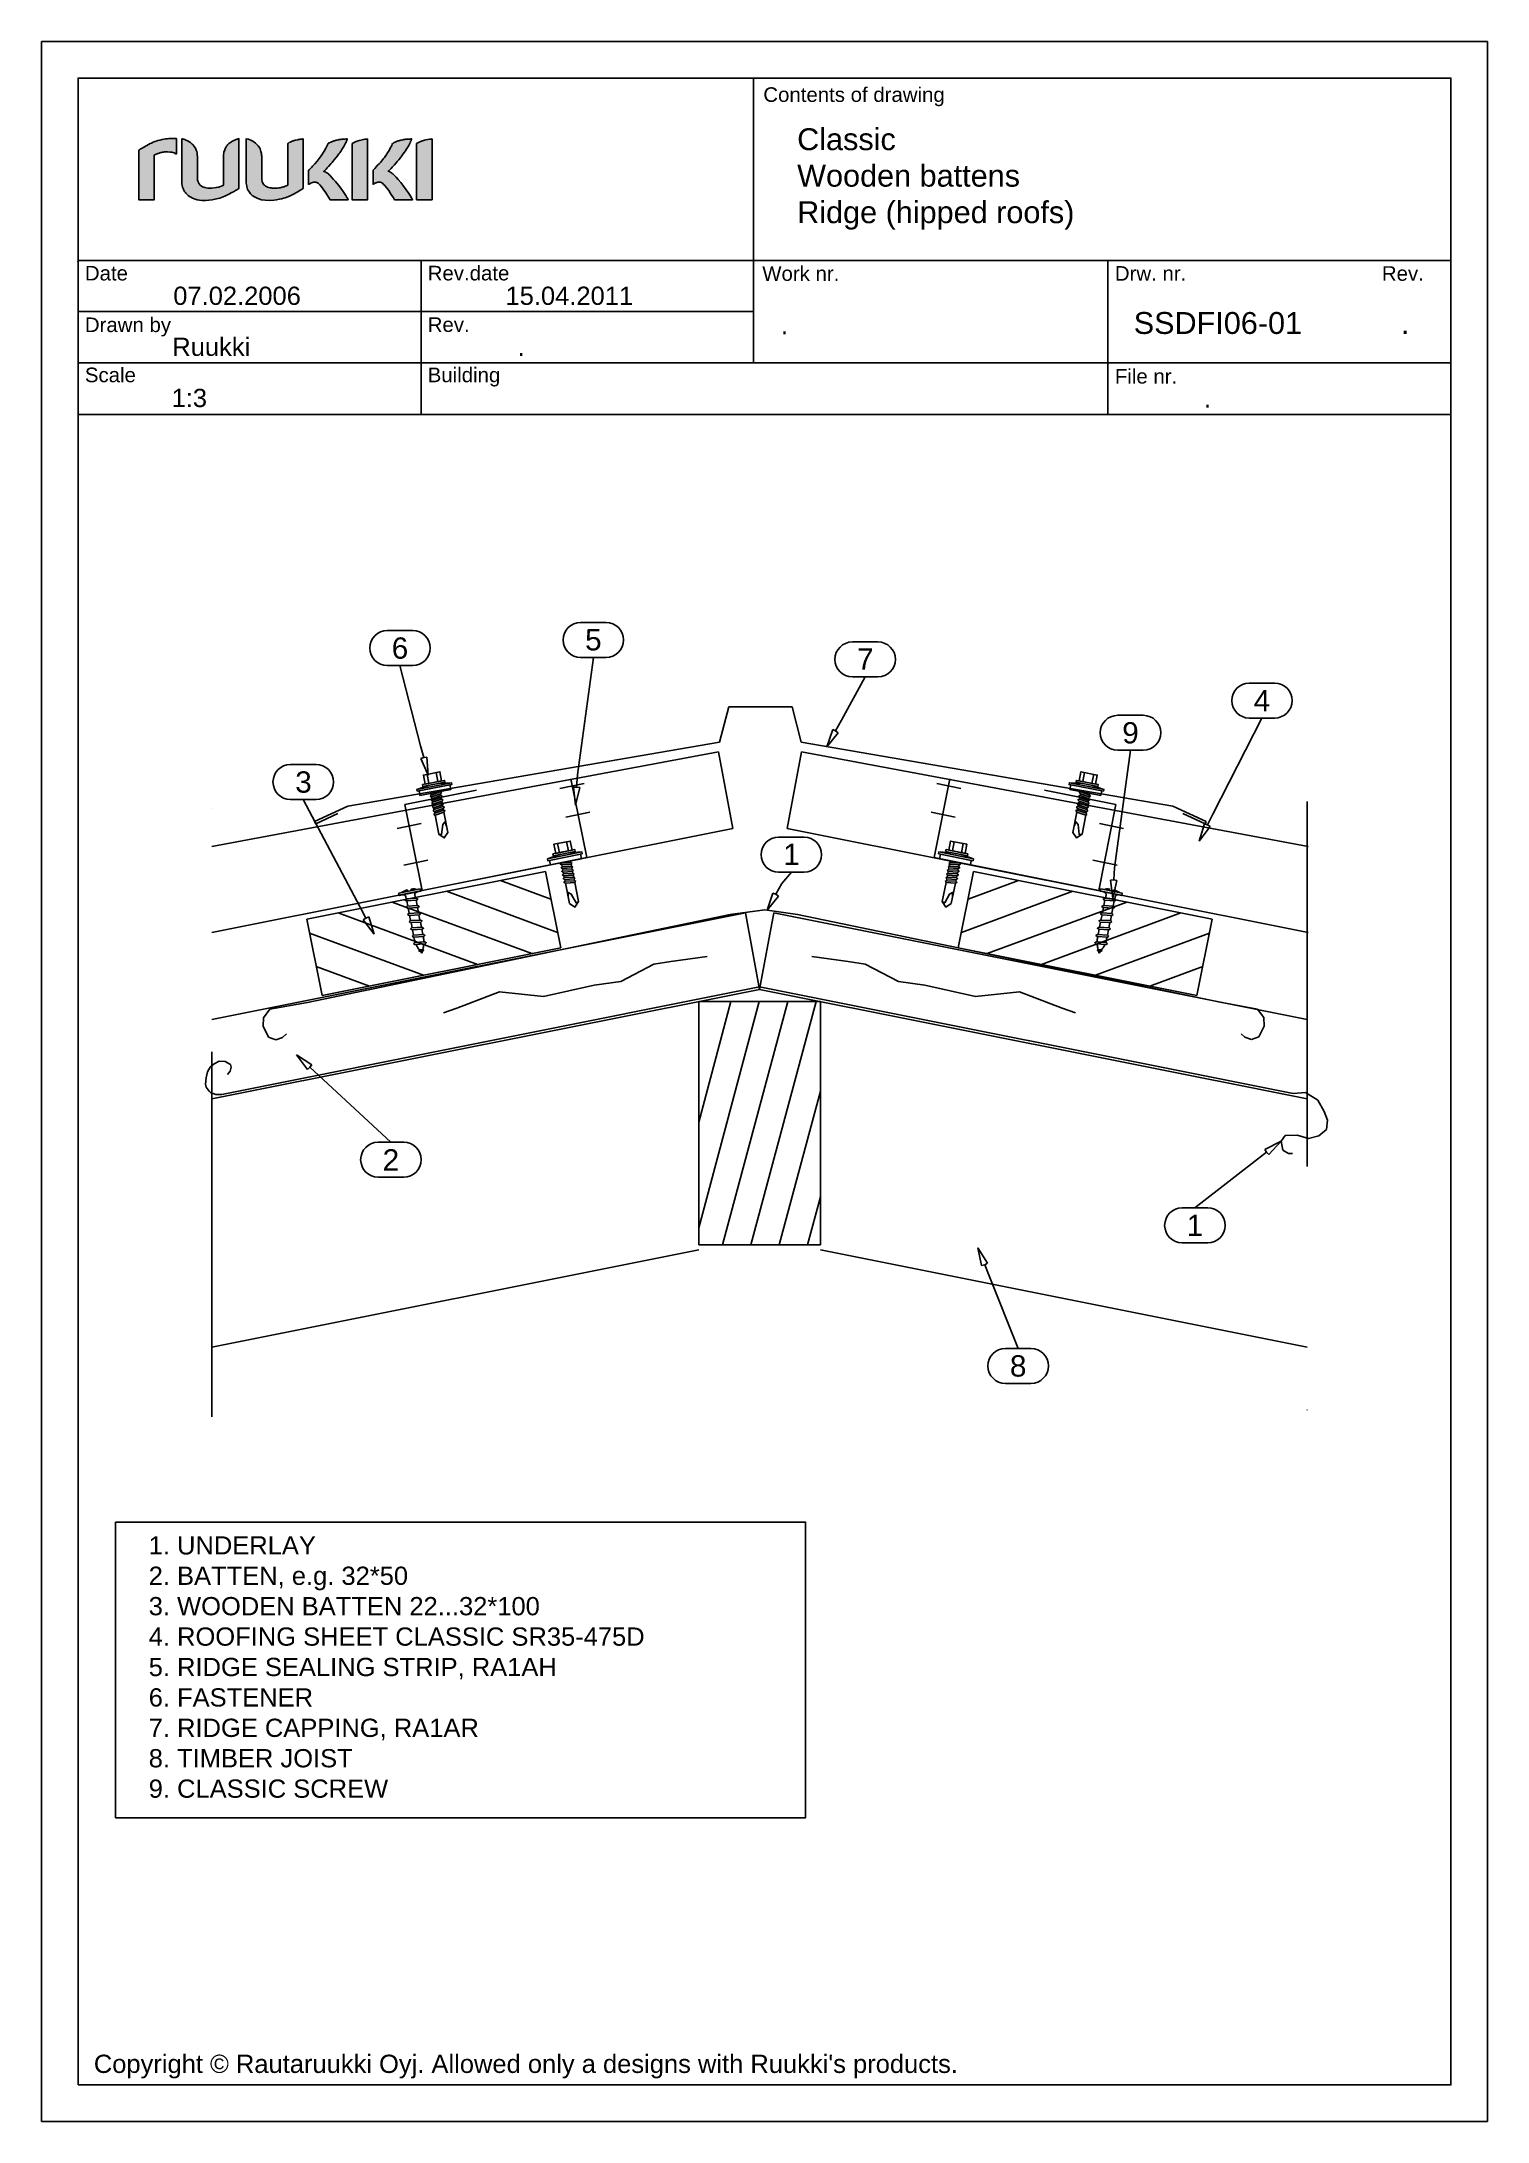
# Model space of a CAD drawing. Extents: x 2509 to 12199, y -2580 to 855.
# Drawn here: x 5556 to 6150, y -855 to 0 of the extents above; entities that cross this region are included whole.
import ezdxf
from ezdxf.enums import TextEntityAlignment as Align

# ---------------------------------------------------------------- set-up
doc = ezdxf.new("R2010")
doc.units = 0
doc.header["$LTSCALE"] = 50
doc.header["$PDSIZE"] = 50
doc.linetypes.add('KL', pattern=[4, 2, -2])
doc.linetypes.add('PKL', pattern=[7, 3, -2, 0, -2])
doc.layers.add('DET_RAAMIT', color=7, linetype='CONTINUOUS')
doc.layers.add('RUUKKI', color=7, linetype='CONTINUOUS')
doc.styles.add('arial', font='ARIAL.TTF')

msp = doc.modelspace()

# ---------------------------------------------------------------- texts
at = {"layer": 'DET_RAAMIT', "color": 3, "insert": (6004.69, -111.18), "char_height": 9, "width": 79.4642, "attachment_point": 1, "style": 'arial'}
msp.add_mtext('{\\C2;SSDFI06-01}', dxfattribs=at)
at = {"layer": 'RUUKKI', "color": 1, "style": 'arial'}
for s, p in [('Contents of drawing', (5852.52, -24.79)), ('Date', (5573.77, -98.2)), ('Rev.date', (5714.63, -98.18)), ('Work nr.', (5852.08, -98.35)), ('Drw. nr.', (5996.95, -98.31)), ('Rev.', (6106.66, -98.32)), ('Drawn by', (5573.77, -119.42)), ('Rev.', (5714.63, -119.34)), ('Scale', (5573.77, -140.03)), ('Building', (5714.63, -140.02)), ('File nr.', (5996.95, -140.58))]:
    msp.add_text(s, height=6, dxfattribs=at).set_placement(p)
at = {"layer": 'RUUKKI', "color": 2, "style": 'arial'}
for s, p in [('07.02.2006', (5610.09, -108.24)), ('15.04.2011', (5746.59, -108.24)), ('Ruukki', (5609.7, -129.21)), ('1:3', (5609.39, -150.24))]:
    msp.add_text(s, height=7.5, dxfattribs=at).set_placement(p)
for s, p in [('6', (5703.23, -249.32)), ('5', (5782.68, -245.97)), ('7', (5894.43, -253.85)), ('4', (6057.38, -270.9)), ('9', (6003.37, -284.15)), ('3', (5663.59, -304.38)), ('1', (5864.1, -334.11)), ('2', (5699.51, -459.65)), ('1', (6029.84, -486.63)), ('8', (5957.22, -544.43))]:
    msp.add_text(s, height=8.75, dxfattribs=at).set_placement(p, align=Align.MIDDLE)
at = {"layer": 'RUUKKI', "color": 2, "width": 275.2633, "attachment_point": 1, "style": 'arial'}
for s, insert, char_height in [('Classic\\PWooden battens\\PRidge (hipped roofs)', (5866.42, -35.63), 9), ('1. UNDERLAY\\P2. BATTEN, e.g. 32*50\\P3. WOODEN BATTEN 22...32*100\\P4. ROOFING SHEET CLASSIC SR35-475D\\P5. RIDGE SEALING STRIP, RA1AH\\P6. FASTENER\\P7. RIDGE CAPPING, RA1AR \\P8. TIMBER JOIST\\P9. CLASSIC SCREW', (5600, -614.43), 7.5)]:
    msp.add_mtext(s, dxfattribs=dict(at, insert=insert, char_height=char_height))
at = {"layer": 'RUUKKI', "color": 3, "attachment_point": 1, "style": 'arial'}
for insert, char_height, width in [((5859.74, -112.84), 7.5, 101.7471), ((6114.47, -111.18), 9, 16.2996), ((5751.53, -121.71), 7.5, 63.7006), ((6033.53, -142.95), 7.5, 63.7006)]:
    msp.add_mtext('{\\C2;.}', dxfattribs=dict(at, insert=insert, char_height=char_height, width=width))
at = {"layer": 'RUUKKI', "color": 1, "insert": (5577.45, -827.58), "char_height": 7.5, "width": 360.6761, "attachment_point": 1, "style": 'arial'}
msp.add_mtext("Copyright © Rautaruukki Oyj. Allowed only a designs with Ruukki's products.", dxfattribs=at)

# ---------------------------------------------------------------- blocks, each defined once
blk = doc.blocks.new('A$C5E2A67B5')
at = {"layer": 'RUUKKI', "color": 2}
for p, q in [((0, 100), (0, 0)), ((50, 100), (0, 100)), ((50, 0), (50, 100)), ((0, 0), (50, 0))]:
    blk.add_line(p, q, dxfattribs=at)
at = {"layer": 'RUUKKI', "color": 1}
for p, q in [((0, 50.49), (13.27, 100)), ((0, 7.02), (24.91, 100)), ((9.77, 0), (36.56, 100)), ((21.41, 0), (48.21, 100)), ((33.06, 0), (50, 63.22)), ((44.71, 0), (50, 19.75))]:
    blk.add_line(p, q, dxfattribs=at)
blk = doc.blocks.new('A$C674D3665')
at = {"layer": 'RUUKKI', "color": 5}
for p, q in [((-450, 130.65), (-225, 175.65)), ((-225, 175.65), (0, 130.65)), ((-250, 68.67), (-450, 28.67)), ((0, 28.67), (-200, 68.67))]:
    blk.add_line(p, q, dxfattribs=at)
blk = doc.blocks.new('A$C61656B0E')
at = {"layer": 'RUUKKI', "color": 5}
for p, q in [((-219.19, 207.14), (-225, 175.65)), ((0, 163.3), (-219.19, 207.14)), ((-225, 175.65), (0, 130.65))]:
    blk.add_line(p, q, dxfattribs=at)
blk = doc.blocks.new('A$C587B5B8E')
at = {"layer": 'RUUKKI', "color": 2}
for p, q in [((6.28, 50.99), (0, 19.61)), ((104.33, 31.38), (6.28, 50.99)), ((98.06, 0), (104.33, 31.38)), ((0, 19.61), (98.06, 0))]:
    blk.add_line(p, q, dxfattribs=at)
at = {"layer": 'RUUKKI', "color": 1}
for p, q in [((1.27, 25.97), (47, 42.85)), ((4.01, 39.64), (24.75, 47.29)), ((11.89, 17.23), (69.24, 38.4)), ((34.14, 12.78), (91.49, 33.95)), ((56.38, 8.34), (103.18, 25.6)), ((78.63, 3.89), (100.45, 11.94))]:
    blk.add_line(p, q, dxfattribs=at)
blk = doc.blocks.new('A$C065B66F2')
at = {"layer": 'RUUKKI', "color": 1, "linetype": 'ByBlock'}
for p, q in [((15.72, -17.96), (30.57, -20.05)), ((30.57, -20.05), (37.58, -21.04))]:
    blk.add_line(p, q, dxfattribs=at)
at = {"layer": 'RUUKKI', "color": 1, "linetype": 'KL'}
for p, q in [((51.23, -28.26), (37.58, -21.04)), ((62.13, -29.68), (51.23, -28.26)), ((82.98, -34.42), (62.13, -29.68)), ((100.99, -32.52), (82.98, -34.42)), ((118.53, -39.15), (100.99, -32.52)), ((123.99, -41.14), (118.53, -39.15))]:
    blk.add_line(p, q, dxfattribs=at)
blk = doc.blocks.new('A$C1261239F')
at = {"layer": 'RUUKKI', "color": 2}
for p, q in [((-5.81, -30.47), (-226.75, -74.66)), ((213.47, -74.32), (-5.81, -30.47)), ((-233.47, -70.42), (-233.2, -67.88)), ((-233.2, -67.88), (-232.66, -65.36)), ((-232.66, -65.36), (-231.49, -63.49)), ((-231.49, -63.49), (-229.88, -62.01)), ((-229.88, -62.01), (-227.82, -60.99)), ((-227.82, -60.99), (-225.33, -61.11)), ((-225.33, -61.11), (-223.23, -62.29)), ((-223.32, -65.02), (-224.39, -66.4)), ((-222.96, -63.39), (-223.32, -65.02)), ((-223.23, -62.29), (-222.96, -63.39)), ((-233.19, -71.61), (-233.47, -70.42)), ((-231.98, -73.34), (-233.19, -71.61)), ((-231.38, -73.88), (-231.98, -73.34)), ((-229.25, -74.6), (-231.38, -73.88)), ((-226.75, -74.66), (-229.25, -74.6)), ((218.5, -73.78), (213.47, -74.32)), ((223.57, -76.98), (218.5, -73.78)), ((226.19, -81.64), (223.57, -76.98)), ((227.49, -85.2), (226.19, -81.64)), ((227.07, -89.06), (227.49, -85.2)), ((208.47, -93.81), (210.14, -91.56)), ((209.16, -97.54), (208.47, -93.81)), ((210.14, -91.56), (215.13, -91.34)), ((215.13, -91.34), (219.74, -92.69)), ((219.74, -92.69), (224.04, -91.69)), ((224.04, -91.69), (227.07, -89.06)), ((211.48, -98.86), (209.16, -97.54)), ((213.12, -98.9), (211.48, -98.86))]:
    blk.add_line(p, q, dxfattribs=at)
blk = doc.blocks.new('A$C5EB86926')
at = {"layer": 'RUUKKI', "color": 2}
for p, q in [((0.42, -85.1), (-13.83, -87.07)), ((13.86, -86.99), (0.42, -85.1)), ((-13.83, -87.07), (-187.47, -123.21)), ((13.86, -86.99), (187.5, -123.13)), ((-202.86, -125.96), (-205.48, -129.47)), ((-187.47, -123.21), (-202.86, -125.96)), ((187.5, -123.13), (202.88, -125.89)), ((202.88, -125.89), (205.51, -129.4)), ((-205.48, -129.47), (-205.62, -132.96)), ((-205.62, -132.96), (-203.43, -137.41)), ((-197.66, -137.56), (-196.13, -136.15)), ((197.68, -137.48), (196.15, -136.07)), ((205.65, -132.88), (203.45, -137.34)), ((205.51, -129.4), (205.65, -132.88)), ((-203.43, -137.41), (-200.43, -138.49)), ((-200.43, -138.49), (-197.66, -137.56)), ((200.45, -138.41), (197.68, -137.48)), ((203.45, -137.34), (200.45, -138.41))]:
    blk.add_line(p, q, dxfattribs=at)
blk = doc.blocks.new('ruukki_dwg')
at = {"layer": 'RUUKKI'}
for points in [[(-27.9, 99.7), (-27.9, 57.3), (-14.6, 57.3), (-14.6, 95.4), (-14, 95.7), (-13.7, 95.9), (-13.4, 96), (-13.1, 96.2), (-12.8, 96.3), (-12.5, 96.4), (-12.1, 96.6), (-11.5, 96.8), (-11.1, 96.9), (-10.8, 97), (-10.4, 97.1), (-10.1, 97.2), (-9.8, 97.3), (-9.1, 97.5), (-8.4, 97.6), (-7.4, 97.8), (-6.7, 97.9), (-5.8, 98.1), (-4.9, 98.1), (-3.3, 98.1), (-1.1, 98), (0.3, 97.8), (2.3, 97.3), (3.8, 96.6), (4.2, 96.4), (4.3, 96.4), (4.4, 96.4), (4.4, 96.4), (4.4, 109.6), (4.2, 109.7), (3.9, 109.7), (3.7, 109.7), (2.4, 109.7), (1.3, 109.7), (0.1, 109.7), (-1, 109.6), (-2.1, 109.5), (-3.6, 109.4), (-5.1, 109.2), (-6.5, 109), (-7.8, 108.8), (-9.9, 108.3), (-11.5, 107.8), (-13, 107.3), (-14.2, 106.9), (-15.4, 106.4), (-16.9, 105.7), (-18.1, 105.2), (-19.4, 104.5), (-23, 102.6), (-25.5, 101.1), (-26.5, 100.5), (-27.3, 100), (-27.6, 99.9), (-27.9, 99.7)], [(9.1, 109.3), (9.1, 72.2), (9.1, 70.8), (9.3, 69.4), (9.6, 68.1), (10, 66.9), (10.3, 66.1), (10.7, 65.4), (11.1, 64.6), (11.8, 63.6), (12.3, 63), (13.4, 61.8), (14.3, 61), (15.6, 60.1), (16.6, 59.4), (18.1, 58.7), (18.9, 58.3), (20.4, 57.8), (22.1, 57.3), (24.2, 56.9), (26.3, 56.7), (29.3, 56.7), (32, 56.9), (35, 57.2), (37.3, 57.6), (41.4, 58.6), (45.8, 60.2), (49.1, 61.9), (51.7, 63.3), (53, 64), (54.8, 65.1), (56, 65.8), (56.9, 66.4), (57.6, 66.9), (57.8, 67), (57.8, 88.2), (57.8, 109.5), (57.1, 109.3), (56.5, 109.1), (55.8, 108.9), (55.5, 108.8), (54.8, 108.6), (53.9, 108.2), (52.7, 107.7), (51.6, 107), (50.5, 106.3), (49.9, 105.9), (49.2, 105.2), (48.7, 104.8), (48.1, 104.1), (47.6, 103.6), (47.2, 103.1), (46.9, 102.5), (46.5, 102), (46.3, 101.7), (45.9, 100.8), (45.3, 99.2), (45, 98.2), (44.8, 97.1), (44.6, 96), (44.6, 95.3), (44.6, 94.5), (44.6, 69.8), (43.4, 69.2), (42.1, 68.7), (40.4, 68.1), (38.4, 67.6), (34.6, 67.1), (33.3, 67.1), (31.3, 67.2), (29.8, 67.4), (28.7, 67.6), (27.7, 67.9), (26.7, 68.3), (25.4, 69), (24.6, 69.8), (23.7, 70.9), (23.2, 71.7), (22.8, 72.7), (22.5, 73.7), (22.4, 74.3), (22.3, 74.9), (22.3, 75.6), (22.3, 76.2), (22.3, 76.6), (22.3, 94.3), (22.2, 95.5), (22, 97.3), (21.7, 98.4), (21.3, 99.7), (20.6, 101.2), (19.6, 102.9), (19, 103.7), (18.6, 104.1), (17.9, 104.9), (16.9, 105.7), (16.4, 106.1), (15.3, 106.8), (14.1, 107.5), (13.2, 107.9), (12.3, 108.3), (11.4, 108.7), (10.7, 108.9), (10.1, 109.1), (9.7, 109.1), (9.4, 109.2), (9.1, 109.3)], [(64, 109.5), (64, 72.2), (64, 71.3), (64.1, 70.3), (64.4, 68.5), (64.8, 67.3), (65.2, 66.1), (65.8, 65), (66.7, 63.6), (67.7, 62.4), (69.2, 61), (71.2, 59.6), (73.8, 58.3), (77, 57.3), (80.3, 56.8), (83.6, 56.7), (87.5, 56.9), (89.9, 57.2), (92.2, 57.6), (94.3, 58.1), (95.9, 58.5), (97.4, 59), (101, 60.4), (104.3, 62), (107.6, 63.8), (110.6, 65.7), (112.6, 67), (112.6, 109.2), (112.2, 109.2), (111.7, 109.1), (111.2, 109.1), (110.8, 109.1), (110.1, 109), (109.1, 108.8), (108.6, 108.7), (108.1, 108.6), (106.5, 108.2), (105.8, 108.1), (105.1, 107.9), (104.5, 107.7), (104.2, 107.6), (104, 107.5), (103.4, 107.3), (103.1, 107.2), (102.6, 107), (102.2, 106.8), (101.7, 106.6), (100.8, 106.1), (100.3, 105.8), (100, 105.6), (99.7, 105.5), (99.5, 105.3), (99.5, 69.8), (98.9, 69.5), (98, 69.1), (97.3, 68.8), (96.3, 68.4), (95.6, 68.2), (94.6, 67.9), (92.9, 67.5), (91.9, 67.3), (90.7, 67.2), (89.8, 67.1), (88.5, 67.1), (87.2, 67.1), (86.2, 67.2), (85.3, 67.3), (84.4, 67.4), (83.3, 67.7), (82.3, 68), (81.2, 68.5), (80.5, 68.9), (79.8, 69.4), (79.5, 69.7), (78.8, 70.4), (78.4, 71), (78, 71.9), (77.7, 72.6), (77.5, 73.2), (77.3, 74.3), (77.2, 75.2), (77.2, 76.2), (77.2, 76.5), (77.2, 94.5), (77.1, 95.3), (77, 96.8), (76.6, 98.5), (76.3, 99.5), (75.8, 100.8), (75.2, 102), (74.3, 103.3), (73.2, 104.6), (72, 105.7), (70.5, 106.8), (69, 107.7), (67.8, 108.2), (66.6, 108.7), (66, 108.9), (65.3, 109.1), (64.3, 109.4), (64, 109.5)], [(117.3, 82.4), (118, 83.1), (119.1, 84.2), (119.7, 84.9), (120.6, 85.9), (122.5, 88), (124.5, 90.3), (126.3, 92.5), (128, 94.7), (130.5, 98.7), (132, 101.2), (132.9, 103), (133.5, 104.2), (134, 105.3), (134.3, 105.5), (134.8, 105.8), (135.3, 106), (135.9, 106.4), (136.4, 106.6), (137, 106.8), (137.6, 107.1), (138.3, 107.4), (138.7, 107.5), (139, 107.6), (139.5, 107.7), (139.9, 107.9), (140.3, 108), (140.8, 108.1), (141.2, 108.2), (141.7, 108.3), (142.7, 108.5), (143.4, 108.7), (144.2, 108.8), (144.9, 108.8), (145.6, 108.9), (146.3, 109), (148.5, 109.1), (149.8, 109.2), (150.1, 109.2), (150.3, 109.2), (150.3, 109), (150.2, 108.8), (150, 108.3), (149.6, 107.4), (149.3, 106.7), (149, 106), (148.8, 105.7), (147.6, 103.4), (146.8, 101.9), (145.8, 100.3), (145, 99), (143.9, 97.4), (143.1, 96.4), (141.9, 94.7), (139.2, 91.3), (138.1, 89.9), (137.4, 89.1), (136.4, 87.9), (134.3, 85.6), (133.2, 84.5), (132.2, 83.5), (130.8, 82.1), (130.2, 81.6), (130.6, 81.5), (131.4, 81.2), (131.7, 81), (132.4, 80.6), (133.4, 79.9), (134.2, 79.3), (134.4, 79.1), (135.6, 78), (136.6, 76.9), (138.7, 74.6), (140.3, 72.8), (142.9, 69.7), (144.8, 67.1), (146.8, 64.2), (149.1, 60.8), (149.4, 60.4), (150, 59.3), (150.4, 58.6), (150.9, 57.8), (151, 57.5), (151.1, 57.3), (135.7, 57.3), (134.4, 59.4), (132.9, 61.8), (132, 63.2), (129.7, 66.4), (128.3, 68.2), (126.8, 69.9), (125.7, 71), (124.9, 71.6), (124.4, 71.9), (124.1, 72), (123.9, 72.1), (123.8, 72.2), (123.5, 72.2), (123.2, 72.3), (123, 72.3), (122.8, 72.3), (122.6, 72.3), (122.1, 72.3), (121.9, 72.3), (121.6, 72.2), (121.1, 72.1), (120.8, 72), (120.5, 72), (120.4, 71.9), (120.1, 71.8), (119.8, 71.7), (119.6, 71.6), (119.3, 71.5), (119, 71.3), (118.8, 71.2), (118.5, 71), (118.3, 70.9), (117.8, 70.6), (117.8, 70.6), (117.7, 70.5), (117.5, 70.5), (117.3, 70.3), (117.3, 82.4)], [(154.5, 105.3), (155, 105.6), (155.6, 106), (156.2, 106.3), (156.8, 106.6), (157.2, 106.8), (158.7, 107.4), (159.6, 107.7), (160.5, 108), (161.9, 108.3), (163.1, 108.6), (164.2, 108.8), (165.4, 109), (166.6, 109.1), (167.1, 109.1), (167.7, 109.2), (167.7, 57.3), (154.5, 57.3), (154.5, 105.3)], [(172.4, 82.4), (173.8, 83.9), (175.4, 85.6), (176.3, 86.7), (177.5, 88), (178.6, 89.1), (179.6, 90.3), (180.5, 91.4), (181.3, 92.5), (182.1, 93.5), (182.7, 94.3), (183.2, 95), (184.8, 97.4), (186, 99.3), (187, 101.2), (188.3, 103.6), (188.8, 104.8), (189.1, 105.3), (189.2, 105.4), (189.5, 105.6), (189.7, 105.7), (190, 105.9), (190.5, 106.2), (191.2, 106.5), (191.7, 106.7), (192.3, 107), (193, 107.2), (193.7, 107.5), (194.5, 107.7), (194.9, 107.9), (195.4, 108), (195.8, 108.1), (196.3, 108.2), (196.8, 108.3), (197.8, 108.5), (198.5, 108.7), (199.6, 108.8), (200.3, 108.9), (201, 108.9), (201.4, 109), (202.4, 109), (203.6, 109.1), (204, 109.1), (204.8, 109.2), (205.2, 109.2), (205.4, 109.2), (205.3, 109), (205.3, 109), (205.2, 108.8), (205.1, 108.5), (205, 108.3), (204.9, 108), (204.8, 107.7), (204.7, 107.4), (204.5, 107.1), (204.4, 106.7), (204.2, 106.4), (203.7, 105.3), (203.5, 104.9), (203.3, 104.5), (203.1, 104.1), (203, 103.9), (202.8, 103.6), (202.4, 102.8), (202, 102.2), (201.3, 101), (200, 99), (199.2, 97.8), (198.2, 96.4), (196.9, 94.7), (195.5, 92.8), (194.3, 91.3), (193.1, 89.9), (192.1, 88.7), (190.8, 87.2), (188.8, 85.1), (187.8, 84), (186.3, 82.6), (185.8, 82.1), (185.3, 81.6), (186, 81.4), (186.6, 81.1), (187, 81), (187.5, 80.6), (188, 80.2), (188.6, 79.8), (189.2, 79.3), (190.1, 78.4), (192.1, 76.5), (193.8, 74.6), (196.1, 71.9), (197.9, 69.7), (200.7, 65.8), (202.4, 63.5), (204.2, 60.8), (205.3, 58.9), (206.2, 57.3), (190.8, 57.3), (189.9, 58.8), (188.5, 61), (187.4, 62.7), (185.8, 65.1), (184.4, 66.9), (183.4, 68.2), (182.4, 69.3), (181.3, 70.4), (180.4, 71.3), (179.8, 71.8), (179.2, 72), (178.6, 72.2), (178, 72.3), (177.6, 72.3), (176.9, 72.3), (176.4, 72.2), (175.7, 72), (175.1, 71.8), (174.7, 71.6), (174.1, 71.3), (173.5, 71), (173.1, 70.8), (172.7, 70.5), (172.4, 70.4), (172.4, 70.3), (172.4, 82.4)], [(209.6, 105.3), (210.1, 105.6), (210.7, 106), (211.3, 106.3), (211.9, 106.6), (212.8, 107), (213.8, 107.4), (214.7, 107.7), (216.3, 108.2), (217.6, 108.5), (219.3, 108.8), (220.5, 109), (221.5, 109.1), (222.4, 109.1), (222.8, 109.2), (222.8, 57.3), (209.6, 57.3), (209.6, 105.3)]]:
    blk.add_lwpolyline(points, dxfattribs=at)
blk = doc.blocks.new('A$C498A7D0F')
at = {"layer": 'RUUKKI', "color": 7}
for p, q in [((208.15, 20.41), (0, -18.41)), ((214.01, -11.05), (208.15, 20.41)), ((0, -53.85), (214.01, -11.05))]:
    blk.add_line(p, q, dxfattribs=at)
blk = doc.blocks.new('A$C79D7468B')
at = {"layer": 'RUUKKI', "color": 3, "ltscale": 25}
for p, q in [((29.32, -6.02), (35.8, 26.34)), ((74.63, 21.63), (104.04, 15.75)), ((104.04, 15.75), (96.98, -19.55)), ((96.98, -19.55), (29.32, -6.02))]:
    blk.add_line(p, q, dxfattribs=at)
at = {"layer": 'RUUKKI', "ltscale": 25}
for p, q in [((40.32, 22.38), (30.41, 24.37)), ((37.97, 10.62), (28.06, 12.6)), ((107.2, 5.95), (97.3, 7.93)), ((104.51, -9.09), (94.6, -7.11))]:
    blk.add_line(p, q, dxfattribs=at)
blk = doc.blocks.new('A$C6DDE1687')
at = {"layer": 'RUUKKI', "color": 1}
for p, q in [((15.65, 2.81), (10.27, 3.08)), ((15.8, 3.56), (16.53, 7.3)), ((24.48, 0.32), (19.39, 2.08)), ((19.54, 2.83), (20.27, 6.57)), ((13.52, -8.18), (13.66, -7.44)), ((13.81, -6.69), (13.95, -5.94)), ((14.1, -5.19), (14.24, -4.44)), ((14.39, -3.7), (14.54, -2.95)), ((14.68, -2.2), (14.83, -1.45)), ((14.97, -0.7), (15, -0.55)), ((17.45, -7.94), (17.59, -7.19)), ((17.74, -6.44), (17.88, -5.69)), ((18.03, -4.95), (18.17, -4.2)), ((18.32, -3.45), (18.46, -2.7)), ((18.61, -1.95), (18.74, -1.28)), ((17.16, -9.43), (17.3, -8.69))]:
    blk.add_line(p, q, dxfattribs=at)
for points in [[(24.34, -0.43), (24.48, 0.32), (10.27, 3.08), (10.13, 2.33)], [(23.23, -2.15), (23.59, -0.28), (10.88, 2.19), (10.51, 0.32)], [(22.01, 1.58), (22.16, 2.32), (13.18, 4.07), (13.04, 3.32)], [(21.04, 2.54), (21.76, 6.28), (15.03, 7.59), (14.3, 3.85)], [(17.52, -9.97), (17.16, -9.43), (13.52, -8.18), (12.94, -8.38), (13.37, -8.93), (17.01, -10.18)], [(17.81, -8.47), (17.45, -7.94), (13.81, -6.69), (13.23, -6.88), (13.66, -7.44), (17.3, -8.69)], [(18.1, -6.98), (17.74, -6.44), (14.1, -5.19), (13.52, -5.39), (13.95, -5.94), (17.59, -7.19)], [(18.39, -5.48), (18.03, -4.95), (14.39, -3.7), (13.81, -3.89), (14.24, -4.44), (17.88, -5.69)], [(18.68, -3.99), (18.32, -3.45), (14.68, -2.2), (14.1, -2.4), (14.54, -2.95), (18.17, -4.2)], [(18.97, -2.49), (18.61, -1.95), (14.97, -0.7), (14.39, -0.9), (14.83, -1.45), (18.46, -2.7)]]:
    blk.add_lwpolyline(points, close=True, dxfattribs=at)
for points in [[(13.52, -8.18), (13.54, -8.06)], [(17.01, -10.18), (15.48, -18.06), (13.24, -19.57), (11.74, -17.34), (13.37, -8.93)], [(12.25, -14.72), (12.98, -12.92), (13.86, -14.02), (14.3, -18.14), (15.37, -18.14)], [(17.18, -9.31), (17.16, -9.43)]]:
    blk.add_lwpolyline(points, dxfattribs=at)
blk = doc.blocks.new('A$C046850C0')
at = {"layer": 'RUUKKI', "color": 1}
for p, q in [((52.93, -16.98), (53.37, -14.81)), ((53.53, -13.99), (53.96, -11.82)), ((56.77, -17.2), (57.21, -15.03)), ((57.37, -14.21), (57.8, -12.04)), ((52.34, -19.97), (52.77, -17.8)), ((56.18, -20.19), (56.61, -18.02))]:
    blk.add_line(p, q, dxfattribs=at)
for points in [[(52.24, -7.17), (61.07, -8.93), (60.87, -9.91), (52.05, -8.15)], [(57.4, -17.64), (56.81, -18.03), (52.58, -17.79), (52.07, -17.34), (52.75, -16.97), (56.97, -17.21)], [(57.99, -14.65), (57.4, -15.04), (53.18, -14.8), (52.67, -14.36), (53.34, -13.98), (57.57, -14.22)], [(58.59, -11.66), (58, -12.05), (53.77, -11.81), (53.26, -11.37), (53.94, -10.99), (58.16, -11.23)], [(56.21, -23.61), (55.61, -24.01), (51.39, -23.77), (50.88, -23.32), (51.55, -22.94), (55.78, -23.19)], [(56.8, -20.63), (56.21, -21.02), (51.99, -20.78), (51.48, -20.33), (52.15, -19.95), (56.37, -20.2)], [(55.01, -29.59), (54.42, -29.99), (50.26, -29.75), (49.75, -29.3), (50.43, -28.93), (54.59, -29.17)], [(55.61, -26.6), (55.02, -27), (50.79, -26.75), (50.28, -26.31), (50.96, -25.93), (55.18, -26.18)], [(52.89, -32.5), (52.47, -32.78), (51.18, -32.7), (50.81, -32.39), (51.29, -32.11), (52.58, -32.19)]]:
    blk.add_lwpolyline(points, close=True, dxfattribs=at)
for points in [[(55.97, -7.9), (55.9, -7.22, 0.08871), (53.42, -7.4, 0.082321)], [(54.13, -11), (54.4, -9.64, 0.414214), (53.61, -8.46)], [(59.89, -8.69, 0.08871), (57.67, -7.57), (57.34, -8.17)], [(57.97, -11.22), (58.13, -10.38, -0.414214), (59.31, -9.6)], [(50.74, -28.94, -0.048189), (50.93, -27.03), (50.98, -26.77)], [(51.22, -32.15), (51.04, -31.43, -0.041911), (50.77, -29.78)], [(53.96, -29.96, -0.053388), (52.88, -31.79), (52.58, -32.19)], [(54.82, -26.99), (54.67, -27.77, -0.035659), (54.29, -29.15, -0.035659)]]:
    blk.add_lwpolyline(points, format="xyb", dxfattribs=at)
for points in [[(51.15, -25.94), (51.58, -23.78)], [(51.74, -22.95), (52.17, -20.79)], [(52.77, -17.8), (52.75, -17.88)], [(55.42, -24), (54.99, -26.17)], [(56.01, -21.01), (55.58, -23.18)], [(56.59, -18.1), (56.61, -18.02)], [(50.93, -27.03), (50.98, -26.77)], [(51.57, -33.54), (51.36, -32.72)], [(52.16, -32.76), (51.57, -33.54)], [(54.82, -26.99), (54.67, -27.77)]]:
    blk.add_lwpolyline(points, dxfattribs=at)
blk = doc.blocks.new('A$C629D4655')
at = {"layer": 'RUUKKI', "color": 1}
for p, q in [((41.87, -5.81), (47.25, -6.11)), ((47.4, -5.36), (48.15, -1.63)), ((50.99, -6.86), (56.07, -8.65)), ((51.14, -6.11), (51.88, -2.37)), ((44.95, -17.61), (45.1, -16.87)), ((45.25, -16.12), (45.4, -15.37)), ((45.55, -14.63), (45.7, -13.88)), ((45.85, -13.13), (46, -12.38)), ((46.14, -11.64), (46.29, -10.89)), ((46.44, -10.14), (46.58, -9.47)), ((48.79, -17.84), (48.94, -17.09)), ((49.09, -16.34), (49.24, -15.6)), ((49.39, -14.85), (49.54, -14.1)), ((49.69, -13.36), (49.84, -12.61)), ((49.98, -11.86), (50.13, -11.11)), ((50.28, -10.37), (50.31, -10.22))]:
    blk.add_line(p, q, dxfattribs=at)
for points in [[(41.72, -6.56), (41.87, -5.81), (56.07, -8.65), (55.92, -9.4)], [(42.1, -8.57), (42.47, -6.71), (55.17, -9.25), (54.8, -11.11)], [(44.64, -5.59), (44.79, -4.84), (53.75, -6.63), (53.6, -7.38)], [(45.91, -5.06), (46.65, -1.33), (53.38, -2.67), (52.63, -6.41)], [(44.71, -16.48), (45.25, -16.12), (49.09, -16.34), (49.55, -16.75), (48.94, -17.09), (45.1, -16.87)], [(45.01, -14.98), (45.55, -14.63), (49.39, -14.85), (49.85, -15.25), (49.24, -15.6), (45.4, -15.37)], [(45.31, -13.49), (45.85, -13.13), (49.69, -13.36), (50.15, -13.76), (49.54, -14.1), (45.7, -13.88)], [(45.61, -12), (46.14, -11.64), (49.98, -11.86), (50.45, -12.27), (49.84, -12.61), (46, -12.38)], [(45.91, -10.5), (46.44, -10.14), (50.28, -10.37), (50.75, -10.77), (50.13, -11.11), (46.29, -10.89)], [(44.41, -17.97), (44.95, -17.61), (48.79, -17.84), (49.25, -18.24), (48.64, -18.59), (44.8, -18.36)]]:
    blk.add_lwpolyline(points, close=True, dxfattribs=at)
for points in [[(44.8, -18.36), (43.23, -26.23), (44.72, -28.48), (46.96, -26.98), (48.64, -18.59)], [(47.48, -24.37), (47.48, -22.42), (46.26, -23.11), (44.29, -26.76), (43.3, -26.35)], [(44.97, -17.49), (44.95, -17.61)], [(48.79, -17.84), (48.81, -17.72)]]:
    blk.add_lwpolyline(points, dxfattribs=at)
blk = doc.blocks.new('A$C4A390CEE')
at = {"layer": 'RUUKKI', "color": 3, "ltscale": 25}
for p, q in [((-26.93, 34.29), (-30.7, 19.77)), ((-0.93, 34.29), (-26.93, 34.29)), ((2.85, 19.77), (-0.93, 34.29)), ((-30.7, 19.77), (-183.44, -6.61)), ((2.85, 19.77), (155.58, -6.61)), ((-183.44, -6.61), (-197.06, -12.9)), ((155.58, -6.61), (169.2, -12.9)), ((-197.06, -12.9), (-196.64, -13.81)), ((-196.64, -13.81), (-187.56, -9.62)), ((168.78, -13.81), (159.7, -9.62)), ((169.2, -12.9), (168.78, -13.81))]:
    blk.add_line(p, q, dxfattribs=at)

# ---------------------------------------------------------------- hatches: boundary and pattern name
at = {"layer": 'RUUKKI'}
h = msp.add_hatch(color=256, dxfattribs=at)
h.paths.add_polyline_path([(5595.89, -44.61), (5595.89, -65), (5602.25, -65), (5602.25, -46.65), (5602.53, -46.5), (5602.68, -46.44), (5602.83, -46.37), (5602.98, -46.3), (5603.14, -46.24), (5603.29, -46.18), (5603.45, -46.11), (5603.77, -46), (5603.93, -45.94), (5604.1, -45.89), (5604.26, -45.84), (5604.42, -45.8), (5604.59, -45.75), (5604.92, -45.66), (5605.25, -45.59), (5605.74, -45.5), (5606.05, -45.45), (5606.51, -45.39), (5606.93, -45.36), (5607.68, -45.35), (5608.74, -45.41), (5609.42, -45.49), (5610.4, -45.74), (5611.13, -46.07), (5611.32, -46.19), (5611.37, -46.2), (5611.41, -46.2), (5611.41, -46.19), (5611.41, -39.83), (5611.29, -39.82), (5611.17, -39.8), (5611.05, -39.8), (5610.46, -39.8), (5609.89, -39.8), (5609.34, -39.81), (5608.81, -39.84), (5608.3, -39.87), (5607.56, -39.94), (5606.85, -40.02), (5606.17, -40.12), (5605.53, -40.25), (5604.52, -40.48), (5603.76, -40.7), (5603.02, -40.95), (5602.46, -41.15), (5601.89, -41.38), (5601.14, -41.7), (5600.6, -41.95), (5599.94, -42.29), (5598.22, -43.22), (5597.01, -43.92), (5596.52, -44.21), (5596.14, -44.44), (5596.01, -44.53)])
h.paths.add_polyline_path([(5613.65, -39.99), (5613.65, -57.81), (5613.68, -58.51), (5613.76, -59.16), (5613.9, -59.79), (5614.09, -60.39), (5614.25, -60.76), (5614.42, -61.12), (5614.61, -61.47), (5614.95, -61.95), (5615.18, -62.26), (5615.71, -62.82), (5616.14, -63.21), (5616.78, -63.67), (5617.28, -63.98), (5617.99, -64.33), (5618.35, -64.49), (5619.11, -64.76), (5619.89, -64.98), (5620.9, -65.16), (5621.92, -65.26), (5623.38, -65.26), (5624.69, -65.2), (5626.13, -65.04), (5627.22, -64.86), (5629.19, -64.35), (5631.28, -63.57), (5632.89, -62.8), (5634.14, -62.13), (5634.78, -61.76), (5635.63, -61.26), (5636.22, -60.88), (5636.63, -60.62), (5636.97, -60.39), (5637.07, -60.32), (5637.07, -50.12), (5637.07, -39.91), (5636.75, -39.99), (5636.43, -40.07), (5636.12, -40.17), (5635.96, -40.22), (5635.66, -40.33), (5635.2, -40.5), (5634.63, -40.78), (5634.07, -41.09), (5633.55, -41.44), (5633.3, -41.63), (5632.94, -41.94), (5632.71, -42.15), (5632.39, -42.49), (5632.19, -42.73), (5632, -42.98), (5631.82, -43.24), (5631.65, -43.5), (5631.57, -43.64), (5631.35, -44.07), (5631.06, -44.83), (5630.91, -45.32), (5630.81, -45.83), (5630.74, -46.36), (5630.72, -46.73), (5630.71, -47.1), (5630.71, -58.99), (5630.14, -59.27), (5629.52, -59.53), (5628.72, -59.8), (5627.73, -60.05), (5625.91, -60.29), (5625.27, -60.29), (5624.33, -60.24), (5623.62, -60.14), (5623.08, -60.04), (5622.59, -59.89), (5622.13, -59.71), (5621.52, -59.36), (5621.09, -59), (5620.66, -58.47), (5620.43, -58.06), (5620.25, -57.6), (5620.11, -57.09), (5620.06, -56.81), (5620.03, -56.52), (5620, -56.21), (5619.99, -55.89), (5619.98, -55.73), (5619.98, -47.19), (5619.96, -46.63), (5619.85, -45.75), (5619.74, -45.25), (5619.54, -44.61), (5619.21, -43.88), (5618.7, -43.06), (5618.41, -42.7), (5618.21, -42.46), (5617.88, -42.12), (5617.41, -41.72), (5617.16, -41.53), (5616.63, -41.17), (5616.09, -40.85), (5615.65, -40.64), (5615.2, -40.45), (5614.75, -40.29), (5614.44, -40.19), (5614.12, -40.1), (5613.97, -40.06), (5613.81, -40.02)])
h.paths.add_polyline_path([(5640.05, -39.91), (5640.05, -57.81), (5640.06, -58.28), (5640.1, -58.73), (5640.25, -59.59), (5640.42, -60.19), (5640.65, -60.76), (5640.92, -61.29), (5641.35, -61.95), (5641.84, -62.55), (5642.54, -63.21), (5643.51, -63.88), (5644.75, -64.49), (5646.29, -64.98), (5647.91, -65.23), (5649.5, -65.27), (5651.34, -65.18), (5652.53, -65.04), (5653.63, -64.86), (5654.65, -64.62), (5655.41, -64.41), (5656.14, -64.17), (5657.85, -63.5), (5659.46, -62.71), (5661.03, -61.86), (5662.47, -60.98), (5663.45, -60.32), (5663.45, -40.05), (5663.22, -40.06), (5663, -40.07), (5662.73, -40.09), (5662.58, -40.1), (5662.21, -40.15), (5661.77, -40.22), (5661.51, -40.27), (5661.25, -40.32), (5660.48, -40.49), (5660.15, -40.58), (5659.84, -40.66), (5659.55, -40.76), (5659.41, -40.8), (5659.27, -40.85), (5659.01, -40.94), (5658.88, -40.99), (5658.64, -41.08), (5658.41, -41.18), (5658.19, -41.28), (5657.73, -41.52), (5657.5, -41.66), (5657.36, -41.75), (5657.23, -41.83), (5657.11, -41.91), (5657.11, -58.99), (5656.83, -59.14), (5656.39, -59.34), (5656.08, -59.47), (5655.6, -59.65), (5655.28, -59.75), (5654.79, -59.89), (5653.97, -60.09), (5653.49, -60.17), (5652.87, -60.25), (5652.44, -60.29), (5651.84, -60.29), (5651.2, -60.27), (5650.74, -60.24), (5650.3, -60.19), (5649.88, -60.13), (5649.35, -60.01), (5648.87, -59.85), (5648.32, -59.61), (5648.02, -59.43), (5647.66, -59.16), (5647.49, -59.01), (5647.19, -58.67), (5647, -58.38), (5646.78, -57.97), (5646.65, -57.61), (5646.57, -57.36), (5646.47, -56.83), (5646.42, -56.39), (5646.39, -55.91), (5646.39, -55.75), (5646.39, -47.1), (5646.37, -46.73), (5646.32, -46.01), (5646.14, -45.16), (5645.99, -44.68), (5645.75, -44.07), (5645.45, -43.5), (5645.01, -42.86), (5644.5, -42.26), (5643.93, -41.73), (5643.17, -41.18), (5642.48, -40.78), (5641.9, -40.5), (5641.3, -40.27), (5641, -40.17), (5640.68, -40.07), (5640.21, -39.95)])
h.paths.add_polyline_path([(5665.7, -52.92), (5666.02, -52.61), (5666.54, -52.05), (5666.83, -51.73), (5667.29, -51.23), (5668.18, -50.25), (5669.15, -49.12), (5670, -48.07), (5670.82, -46.99), (5672.05, -45.1), (5672.74, -43.87), (5673.21, -43), (5673.48, -42.44), (5673.74, -41.91), (5673.88, -41.81), (5674.09, -41.68), (5674.33, -41.55), (5674.63, -41.39), (5674.87, -41.28), (5675.14, -41.17), (5675.45, -41.04), (5675.78, -40.92), (5675.96, -40.86), (5676.14, -40.8), (5676.34, -40.74), (5676.54, -40.68), (5676.76, -40.62), (5676.97, -40.56), (5677.2, -40.51), (5677.43, -40.45), (5677.92, -40.36), (5678.26, -40.3), (5678.6, -40.25), (5678.95, -40.21), (5679.3, -40.17), (5679.64, -40.15), (5680.7, -40.08), (5681.31, -40.06), (5681.46, -40.05), (5681.57, -40.05), (5681.53, -40.15), (5681.5, -40.25), (5681.41, -40.48), (5681.22, -40.91), (5681.08, -41.23), (5680.92, -41.57), (5680.84, -41.74), (5680.27, -42.83), (5679.87, -43.53), (5679.41, -44.3), (5678.99, -44.96), (5678.49, -45.69), (5678.11, -46.21), (5677.52, -47.01), (5676.23, -48.66), (5675.69, -49.31), (5675.35, -49.71), (5674.87, -50.27), (5673.85, -51.37), (5673.34, -51.9), (5672.87, -52.37), (5672.16, -53.05), (5671.9, -53.3), (5672.07, -53.34), (5672.47, -53.5), (5672.63, -53.58), (5672.97, -53.78), (5673.41, -54.1), (5673.8, -54.43), (5673.91, -54.52), (5674.47, -55.05), (5674.97, -55.56), (5676, -56.65), (5676.76, -57.53), (5677.98, -59.05), (5678.91, -60.3), (5679.87, -61.66), (5680.99, -63.32), (5681.11, -63.52), (5681.42, -64.04), (5681.6, -64.35), (5681.83, -64.76), (5681.89, -64.88), (5681.95, -65), (5674.54, -65), (5673.91, -63.96), (5673.19, -62.82), (5672.76, -62.16), (5671.65, -60.59), (5671, -59.76), (5670.26, -58.96), (5669.73, -58.43), (5669.36, -58.11), (5669.09, -57.95), (5668.98, -57.9), (5668.86, -57.86), (5668.8, -57.84), (5668.68, -57.82), (5668.54, -57.8), (5668.42, -57.78), (5668.35, -57.78), (5668.22, -57.78), (5668.02, -57.79), (5667.89, -57.8), (5667.76, -57.82), (5667.5, -57.87), (5667.38, -57.9), (5667.24, -57.94), (5667.17, -57.97), (5667.03, -58.02), (5666.88, -58.08), (5666.81, -58.12), (5666.66, -58.18), (5666.52, -58.25), (5666.39, -58.32), (5666.27, -58.39), (5666.15, -58.46), (5665.95, -58.58), (5665.86, -58.63), (5665.8, -58.66), (5665.7, -58.73)])
h.paths.add_polyline_path([(5683.58, -41.91), (5683.82, -41.75), (5684.12, -41.57), (5684.38, -41.43), (5684.67, -41.28), (5684.88, -41.18), (5685.61, -40.89), (5686.02, -40.76), (5686.46, -40.62), (5687.11, -40.45), (5687.71, -40.32), (5688.22, -40.23), (5688.82, -40.14), (5689.41, -40.09), (5689.64, -40.07), (5689.92, -40.05), (5689.92, -65), (5683.58, -65)])
h.paths.add_polyline_path([(5692.17, -52.92), (5692.86, -52.21), (5693.61, -51.4), (5694.08, -50.88), (5694.65, -50.25), (5695.15, -49.68), (5695.62, -49.12), (5696.07, -48.58), (5696.47, -48.07), (5696.83, -47.6), (5697.14, -47.19), (5697.4, -46.84), (5698.14, -45.73), (5698.71, -44.79), (5699.22, -43.87), (5699.82, -42.72), (5700.08, -42.17), (5700.21, -41.91), (5700.26, -41.87), (5700.43, -41.76), (5700.49, -41.72), (5700.63, -41.64), (5700.89, -41.5), (5701.22, -41.34), (5701.48, -41.23), (5701.77, -41.11), (5702.08, -40.98), (5702.43, -40.86), (5702.81, -40.74), (5703.01, -40.68), (5703.22, -40.62), (5703.44, -40.56), (5703.67, -40.51), (5703.9, -40.45), (5704.39, -40.36), (5704.73, -40.3), (5705.25, -40.23), (5705.6, -40.19), (5705.94, -40.16), (5706.11, -40.15), (5706.6, -40.11), (5707.17, -40.08), (5707.4, -40.07), (5707.78, -40.06), (5707.93, -40.05), (5708.04, -40.05), (5708.01, -40.15), (5707.98, -40.25), (5707.93, -40.36), (5707.88, -40.48), (5707.82, -40.62), (5707.76, -40.75), (5707.69, -40.91), (5707.63, -41.06), (5707.55, -41.23), (5707.47, -41.39), (5707.21, -41.92), (5707.13, -42.1), (5707.04, -42.28), (5706.95, -42.46), (5706.88, -42.58), (5706.81, -42.71), (5706.59, -43.1), (5706.43, -43.39), (5706.07, -43.99), (5705.46, -44.96), (5705.08, -45.51), (5704.58, -46.21), (5703.99, -47.01), (5703.27, -47.94), (5702.7, -48.66), (5702.16, -49.31), (5701.65, -49.9), (5701.03, -50.61), (5700.06, -51.63), (5699.57, -52.14), (5698.89, -52.8), (5698.63, -53.05), (5698.37, -53.3), (5698.7, -53.39), (5699.01, -53.54), (5699.18, -53.62), (5699.43, -53.78), (5699.7, -53.96), (5699.97, -54.18), (5700.27, -54.43), (5700.7, -54.82), (5701.65, -55.78), (5702.47, -56.65), (5703.59, -57.97), (5704.44, -59.05), (5705.81, -60.9), (5706.6, -62.03), (5707.46, -63.32), (5707.99, -64.2), (5708.42, -65), (5701.01, -65), (5700.59, -64.29), (5699.92, -63.22), (5699.37, -62.39), (5698.6, -61.26), (5697.96, -60.38), (5697.47, -59.76), (5697, -59.22), (5696.46, -58.68), (5696.04, -58.28), (5695.72, -58.03), (5695.45, -57.9), (5695.14, -57.82), (5694.88, -57.78), (5694.69, -57.78), (5694.36, -57.8), (5694.1, -57.84), (5693.78, -57.92), (5693.5, -58.02), (5693.28, -58.12), (5693, -58.25), (5692.73, -58.39), (5692.51, -58.52), (5692.33, -58.63), (5692.19, -58.71), (5692.17, -58.73)])
h.paths.add_polyline_path([(5710.09, -41.91), (5710.33, -41.75), (5710.62, -41.57), (5710.88, -41.43), (5711.18, -41.28), (5711.61, -41.08), (5712.11, -40.89), (5712.52, -40.76), (5713.29, -40.54), (5713.92, -40.39), (5714.72, -40.23), (5715.33, -40.14), (5715.8, -40.1), (5716.25, -40.07), (5716.43, -40.05), (5716.43, -65), (5710.09, -65)])

# ---------------------------------------------------------------- linework, layer by layer
at = {"layer": 'RUUKKI', "color": 2}
for p, q in [((5571, -90), (5994, -90)), ((5712, -90), (5712, -153.24)), ((5848.5, -132), (5848.5, -90)), ((5571, -111), (5848.5, -111)), ((5571, -132), (5994, -132)), ((5571, -153.24), (6135, -153.24))]:
    msp.add_line(p, q, dxfattribs=at)
at = {"layer": 'RUUKKI', "color": 1}
for p, q in [((5787.93, -238.79), (5777.43, -238.79)), ((5708.48, -242.14), (5697.98, -242.14)), ((5899.62, -246.81), (5889.12, -246.81)), ((5697.98, -256.5), (5703.23, -256.5)), ((5711.73, -289.47), (5703.23, -256.5)), ((5703.23, -256.5), (5708.48, -256.5)), ((5776.11, -301.46), (5782.68, -253.15)), ((5777.43, -253.15), (5782.68, -253.15)), ((5782.68, -253.15), (5787.93, -253.15)), ((5884.61, -278.99), (5894.37, -261.17)), ((5889.12, -261.17), (5894.37, -261.17)), ((5894.37, -261.17), (5899.62, -261.17)), ((6062.63, -263.72), (6052.13, -263.72)), ((5882.2, -283.37), (5884.61, -278.99)), ((6008.62, -276.97), (5998.12, -276.97)), ((6037.25, -317.58), (6057.38, -278.08)), ((6052.13, -278.08), (6057.38, -278.08)), ((6057.38, -278.08), (6062.63, -278.08)), ((5712.98, -294.31), (5711.73, -289.47)), ((5881.01, -282.84), (5878.6, -289.95)), ((5878.6, -289.95), (5883.29, -284.1)), ((5882.2, -283.37), (5881.01, -282.84)), ((5883.29, -284.1), (5882.2, -283.37)), ((5668.74, -297.19), (5658.24, -297.19)), ((5712.98, -294.31), (5711.74, -294.75)), ((5711.74, -294.75), (5714.85, -301.58)), ((5714.27, -294.1), (5712.98, -294.31)), ((5714.85, -301.58), (5714.27, -294.1)), ((5996.79, -339.64), (6003.37, -291.34)), ((5998.12, -291.34), (6003.37, -291.34)), ((6003.37, -291.34), (6008.62, -291.34)), ((5775.81, -306.45), (5774.5, -306.49)), ((5774.5, -306.49), (5775.36, -313.94)), ((5775.36, -313.94), (5777.1, -306.64)), ((5775.81, -306.45), (5776.11, -301.46)), ((5777.1, -306.64), (5775.81, -306.45)), ((5658.24, -311.55), (5663.49, -311.55)), ((5686.83, -355.89), (5663.49, -311.55)), ((5663.49, -311.55), (5668.74, -311.55)), ((6033.77, -321.55), (6031.58, -328.72)), ((6031.58, -328.72), (6036.09, -322.73)), ((6034.98, -322.04), (6033.77, -321.55)), ((6034.98, -322.04), (6037.25, -317.58)), ((6036.09, -322.73), (6034.98, -322.04)), ((5869.29, -327.07), (5858.79, -327.07)), ((5858.79, -341.43), (5864.04, -341.43)), ((5860.08, -346.16), (5864.04, -341.43)), ((5864.04, -341.43), (5869.29, -341.43)), ((5996.5, -344.63), (5996.79, -339.64)), ((5856.48, -350.02), (5854.07, -357.12)), ((5857.67, -350.54), (5856.48, -350.02)), ((5857.67, -350.54), (5860.08, -346.16)), ((5858.76, -351.27), (5857.67, -350.54)), ((5996.5, -344.63), (5995.19, -344.67)), ((5995.19, -344.67), (5996.05, -352.12)), ((5996.05, -352.12), (5997.79, -344.83)), ((5997.79, -344.83), (5996.5, -344.63)), ((5689.16, -360.32), (5686.83, -355.89)), ((5854.07, -357.12), (5858.76, -351.27)), ((5689.16, -360.32), (5688.06, -361.02)), ((5688.06, -361.02), (5692.65, -366.95)), ((5690.37, -359.81), (5689.16, -360.32)), ((5692.65, -366.95), (5690.37, -359.81)), ((5666.97, -420.61), (5660.67, -416.55)), ((5660.67, -416.55), (5665.21, -422.52)), ((5665.21, -422.52), (5666.17, -421.64)), ((5666.17, -421.64), (5666.97, -420.61)), ((5666.17, -421.64), (5669.85, -425.04)), ((5669.85, -425.04), (5699.51, -452.47)), ((5694.26, -452.47), (5699.51, -452.47)), ((5699.51, -452.47), (5704.76, -452.47)), ((6065.24, -451.99), (6058.6, -455.49)), ((6060.2, -457.54), (6065.24, -451.99)), ((6059.31, -456.58), (6029.84, -479.45)), ((6058.6, -455.49), (6059.31, -456.58)), ((6059.31, -456.58), (6060.2, -457.54)), ((5704.76, -466.83), (5694.26, -466.83)), ((6024.59, -479.45), (6029.84, -479.45)), ((6029.84, -479.45), (6035.09, -479.45)), ((5944.63, -502.21), (5940.68, -495.83)), ((5940.68, -495.83), (5942.21, -503.17)), ((6035.09, -493.81), (6024.59, -493.81)), ((5942.21, -503.17), (5943.46, -502.8)), ((5943.46, -502.8), (5944.63, -502.21)), ((5943.46, -502.8), (5945.32, -507.44)), ((5945.32, -507.44), (5957.22, -537.25)), ((5951.97, -537.25), (5957.22, -537.25)), ((5957.22, -537.25), (5962.47, -537.25)), ((5962.47, -551.61), (5951.97, -551.61))]:
    msp.add_line(p, q, dxfattribs=at)
at = {"layer": 'RUUKKI', "color": 1, "linetype": 'PKL'}
for p, q in [((5625.96, -565.32), (5625.96, -312.45)), ((6075.96, -312.45), (6075.96, -565.32))]:
    msp.add_line(p, q, dxfattribs=at)
at = {"layer": 'RUUKKI', "color": 2}
for points in [[(5556, -855), (6150, -855), (6150, 0), (5556, 0)], [(5571, -840), (6135, -840), (6135, -15), (5571, -15)], [(5994, -90), (5994, -132), (6135, -132), (6135, -90)]]:
    msp.add_lwpolyline(points, close=True, dxfattribs=at)
for points in [[(5848.5, -90), (5848.5, -15)], [(5994, -153.24), (5994, -132.02)]]:
    msp.add_lwpolyline(points, dxfattribs=at)
at = {"layer": 'RUUKKI', "color": 5}
msp.add_lwpolyline([(5586.38, -608.64), (5869.9, -608.64), (5869.9, -730.15), (5586.38, -730.15)], close=True, dxfattribs=at)
at = {"layer": 'RUUKKI', "color": 1}
for centre, start, end in [((5777.43, -245.97), 90, 270), ((5787.93, -245.97), 270, 90), ((5697.98, -249.32), 90, 270), ((5708.48, -249.32), 270, 90), ((5889.12, -253.99), 90, 270), ((5899.62, -253.99), 270, 90), ((6052.13, -270.9), 90, 270), ((6062.63, -270.9), 270, 90), ((5998.12, -284.15), 90, 270), ((6008.62, -284.15), 270, 90), ((5658.24, -304.37), 90, 270), ((5668.74, -304.37), 270, 90), ((5858.79, -334.25), 90, 270), ((5869.29, -334.25), 270, 90), ((5694.26, -459.65), 90, 270), ((5704.76, -459.65), 270, 90), ((6024.59, -486.63), 90, 270), ((6035.09, -486.63), 270, 90), ((5951.97, -544.43), 90, 270), ((5962.47, -544.43), 270, 90)]:
    msp.add_arc(centre, 7.18, start, end, dxfattribs=at)
at = {"layer": 'RUUKKI', "color": 2}
msp.add_point((5571, -90.38), dxfattribs=at)

# ---------------------------------------------------------------- block references
at = {"layer": 'RUUKKI', "ltscale": 70, "xscale": 0.4808491020012298, "yscale": 0.4808491020012298, "zscale": 0.4808491020009115}
msp.add_blockref('ruukki_dwg', (5609.29, -92.54), dxfattribs=at)
at = {"layer": 'RUUKKI'}
for name, p in [('A$C4A390CEE', (5865.24, -307.77)), ('A$C498A7D0F', (5625.96, -312.45)), ('A$C79D7468B', (5893.35, -329.41)), ('A$C6DDE1687', (5967.98, -307.78)), ('A$C629D4655', (5882.79, -327.33)), ('A$C046850C0', (5938.91, -341.16))]:
    msp.add_blockref(name, p, dxfattribs=at)
at = {"layer": 'RUUKKI', "xscale": -1}
for name, p in [('A$C498A7D0F', (6076.32, -312.45)), ('A$C79D7468B', (5809.28, -329.41)), ('A$C6DDE1687', (5734.65, -307.78)), ('A$C629D4655', (5819.85, -327.33)), ('A$C046850C0', (5763.79, -341.16))]:
    msp.add_blockref(name, p, dxfattribs=at)
at = {"layer": 'RUUKKI', "color": 0, "xscale": -1}
for name, p in [('A$C587B5B8E', (5769.29, -392.15)), ('A$C61656B0E', (5625.96, -565.32)), ('A$C065B66F2', (5845.15, -358.18))]:
    msp.add_blockref(name, p, dxfattribs=at)
at = {"layer": 'RUUKKI', "color": 0}
for name, p in [('A$C587B5B8E', (5932.63, -392.15)), ('A$C61656B0E', (6075.96, -565.32)), ('A$C065B66F2', (5856.77, -358.18)), ('A$C1261239F', (5856.77, -358.18)), ('A$C674D3665', (6075.96, -565.32)), ('A$C5E2A67B5', (5825.96, -494.66))]:
    msp.add_blockref(name, p, dxfattribs=at)
at = {"layer": 'RUUKKI', "color": 3}
msp.add_blockref('A$C5EB86926', (5852.68, -271.82), dxfattribs=at)

msp.set_redraw_order([(e.dxf.handle, doc.entitydb.next_handle()) for e in msp.query("TEXT MTEXT ATTDEF DIMENSION ARC_DIMENSION")])  # texts and dimensions are drawn at this point

doc.saveas('drawing.dxf')
